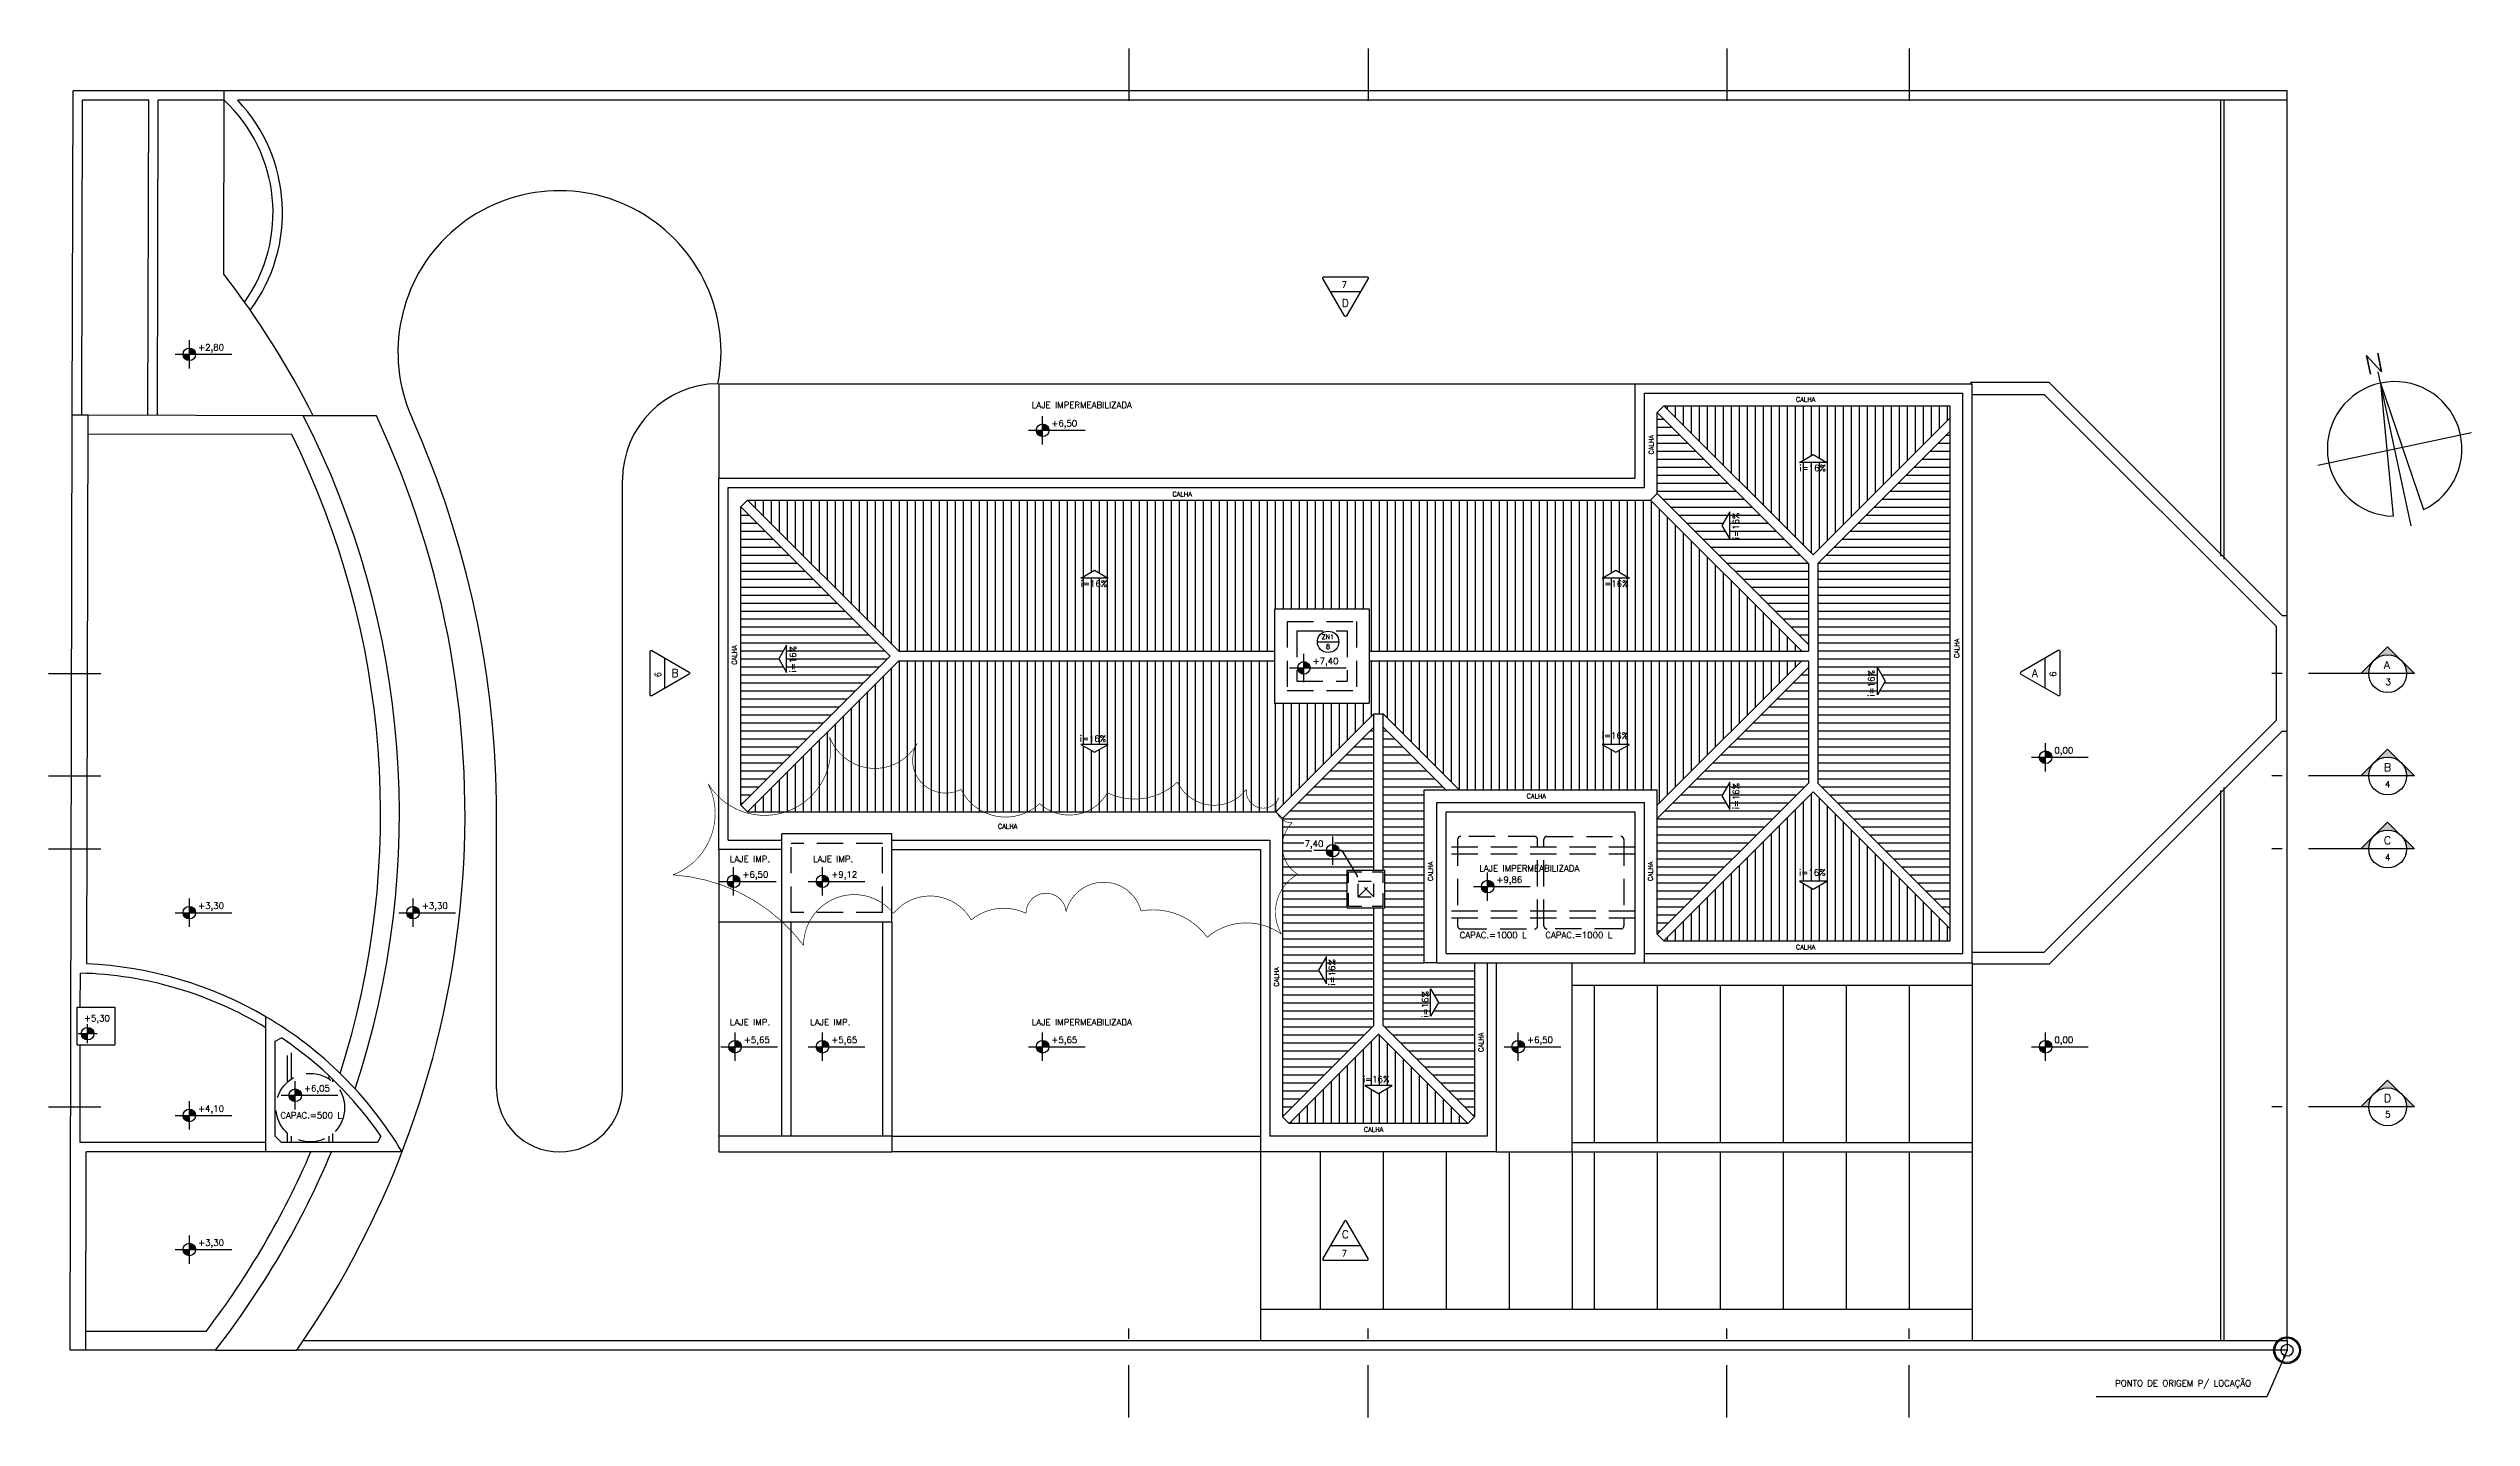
# Model space of a CAD drawing. Header units: millimetres. Extents: x 128 to 761, y 122 to 191.
# Drawn here: x 163.13 to 186.22, y 124.27 to 137.32 of the extents above; entities that cross this region are included whole.
import ezdxf
from ezdxf.enums import TextEntityAlignment as Align

# ---------------------------------------------------------------- set-up
doc = ezdxf.new("R2010")
doc.units = ezdxf.units.MM
doc.linetypes.add('DASHDOT', pattern=[1, 0.5, -0.25, 0, -0.25])
doc.linetypes.add('HIDDEN', pattern=[0.375, 0.25, -0.125])
for name, color, linetype in [('CAIXN', 7, 'Continuous'), ('COTAS', 1, 'Continuous'), ('LPROJ', 7, 'HIDDEN'), ('LVISTA', 1, 'Continuous'), ('LVISTA01', 8, 'Continuous'), ('LVISTA02', 1, 'Continuous'), ('LVISTA025', 3, 'Continuous'), ('LVISTA03', 4, 'Continuous'), ('NOTAS', 2, 'Continuous'), ('TELHA', 8, 'Continuous'), ('TEXT', 3, 'Continuous')]:
    doc.layers.add(name, color=color, linetype=linetype)
doc.styles.add('100-50', font='romans.shx', dxfattribs={"height": 0.125})
doc.styles.add('60-50', font='romans.shx', dxfattribs={"height": 0.075})
doc.styles.add('80-50', font='romans.shx', dxfattribs={"height": 0.1})
doc.styles.add('ROMANS', font='ROMANS.shx', dxfattribs={"height": 0.15})
doc.dimstyles.new('50', dxfattribs={"dimtxt": 0.1, "dimasz": 2.5, "dimexe": 1.25, "dimexo": 0.625, "dimgap": 0.075, "dimtad": 1, "dimzin": 0, "dimdsep": 46, "dimtxsty": '60-50', "dimcen": 2.5, "dimclrt": 3, "dimadec": 0, "dimazin": 0, "dimtfac": 1, "dimtmove": 0, "dimatfit": 3, "dimfxl": 1, "dimarcsym": 0})
pattern_1 = [(90, (137.25681, 49.96484), (-0.0762, 8e-18), [])]
pattern_2 = [(180, (137.25681, 49.96484), (-8e-18, -0.0762), [])]

msp = doc.modelspace()

# ---------------------------------------------------------------- texts
at = {"layer": 'CAIXN', "color": 2, "ltscale": 0.5, "char_height": 0.045, "attachment_point": 5, "style": '60-50'}
for s, insert in [('ZN1', (175.3218, 131.7108)), ('8', (175.3235, 131.6162))]:
    msp.add_mtext(s, dxfattribs=dict(at, insert=insert))
at = {"layer": 'COTAS', "color": 3, "insert": (184.117, 124.588), "char_height": 0.06, "attachment_point": 6, "style": '80-50'}
msp.add_mtext('PONTO DE ORIGEM P/ LOCAÇÃO', dxfattribs=at)
at = {"layer": 'NOTAS', "color": 2, "ltscale": 0.5, "style": '100-50'}
for p in [(175.4533, 135.0368), (175.4523, 125.8047)]:
    msp.add_text('7', height=0.06, dxfattribs=at).set_placement(p)
at = {"layer": 'NOTAS', "color": 5, "ltscale": 0.5, "style": '100-50'}
for s, p in [('D', (175.4544, 134.8534)), ('B', (169.0699, 131.3269)), ('A', (182.0278, 131.3269)), ('A', (185.3824, 131.404)), ('B', (185.3824, 130.4293)), ('C', (185.3824, 129.7331)), ('D', (185.3824, 127.2762)), ('C', (175.4544, 125.979))]:
    msp.add_text(s, height=0.075, dxfattribs=at).set_placement(p)
at = {"layer": 'NOTAS', "color": 3, "style": '80-50'}
for s, p in [('+2,80', (164.5597, 134.4375)), ('+6,50', (172.6876, 133.7138)), ('i=16%', (179.8148, 133.288)), ('i=16%', (172.968, 132.1869)), ('i=16%', (177.9342, 132.1869)), ('+7,40', (175.1763, 131.4497)), ('i=16%', (172.9576, 130.7105)), ('i=16%', (177.9311, 130.7387)), ('0,00', (182.243, 130.5983)), ('7,40', (175.0995, 129.7081)), ('i=16%', (179.8117, 129.4343)), ('+6,50', (169.7447, 129.4153)), ('+9,12', (170.5911, 129.4153)), ('+9,86', (176.9273, 129.3658)), ('+3,30', (164.5597, 129.1169)), ('+3,30', (166.6911, 129.1169)), ('+5,30', (163.4721, 128.0461)), ('+5,65', (169.7588, 127.8398)), ('+5,65', (170.5911, 127.8398)), ('+5,65', (172.6876, 127.8398)), ('+6,50', (177.2194, 127.8398)), ('0,00', (182.243, 127.8398)), ('+6,05', (165.568, 127.3772)), ('i=16%', (175.6565, 127.4643)), ('+4,10', (164.5597, 127.1847)), ('CAPAC.=500 L', (165.3433, 127.1206)), ('+3,30', (164.5597, 125.9072))]:
    msp.add_text(s, height=0.06, dxfattribs=at).set_placement(p)
at = {"layer": 'NOTAS', "color": 5, "style": 'ROMANS'}
msp.add_text('N', height=0.18, rotation=12.01087, dxfattribs=at).set_placement((185.2245, 134.2074))
at = {"layer": 'NOTAS', "color": 1}
for s, height, style, p in [('CALHA', 0.045, '60-50', (179.7807, 133.9499)), ('CALHA', 0.045, '60-50', (173.8415, 133.0472)), ('CALHA', 0.045, '60-50', (177.2153, 130.1697)), ('CALHA', 0.045, '60-50', (172.1789, 129.8819)), ('CAPAC.=1000 L', 0.06, '80-50', (176.5768, 128.838)), ('CAPAC.=1000 L', 0.06, '80-50', (177.3937, 128.838)), ('CALHA', 0.045, '60-50', (179.7807, 128.7304)), ('CALHA', 0.045, '60-50', (175.6651, 126.9933))]:
    msp.add_text(s, height=height, dxfattribs=dict(at, style=style)).set_placement(p)
at = {"layer": 'NOTAS', "color": 1, "style": '60-50'}
for p in [(178.4253, 133.4478), (169.6905, 131.4435), (181.3349, 131.5077), (176.3214, 129.3826), (178.4171, 129.3826), (174.8544, 128.377), (176.8033, 127.7538)]:
    msp.add_text('CALHA', height=0.045, rotation=90, dxfattribs=at).set_placement(p)
at = {"layer": 'NOTAS', "color": 3, "style": '80-50'}
for p in [(179.2398, 132.6413), (170.2553, 131.3708), (180.5294, 131.141), (179.2398, 130.0664), (175.3911, 128.3874), (176.2788, 128.0833)]:
    msp.add_text('i=16%', height=0.06, rotation=90, dxfattribs=at).set_placement(p)
at = {"layer": 'NOTAS', "color": 2, "ltscale": 0.5, "style": '100-50'}
for p in [(168.9696, 131.3239), (182.2597, 131.3281)]:
    msp.add_text('6', height=0.06, rotation=90, dxfattribs=at).set_placement(p)
for s, p in [('3', (185.4225, 131.2498)), ('4', (185.417, 130.2751)), ('4', (185.417, 129.5789)), ('5', (185.4197, 127.1307))]:
    msp.add_text(s, height=0.06, dxfattribs=at).set_placement(p, align=Align.CENTER)
at = {"layer": 'TEXT', "style": '80-50'}
for s, p in [('LAJE IMPERMEABILIZADA', (172.5011, 133.8894)), ('LAJE IMP.', (169.6254, 129.5627)), ('LAJE IMP.', (170.4175, 129.5627)), ('LAJE IMPERMEABILIZADA', (176.764, 129.4735)), ('LAJE IMP.', (169.6254, 128.0082)), ('LAJE IMP.', (170.3906, 128.0082)), ('LAJE IMPERMEABILIZADA', (172.5011, 128.0082))]:
    msp.add_text(s, height=0.06, dxfattribs=at).set_placement(p)

# ---------------------------------------------------------------- hatches: boundary and pattern name
at = {"layer": 'NOTAS'}
h = msp.add_hatch(color=1, dxfattribs=at)
h.paths.add_polyline_path([(164.4763, 134.342), (164.4763, 134.402), (164.4163, 134.402, 0.4142136)])
h.paths.add_polyline_path([(164.4763, 134.462), (164.4763, 134.402), (164.5363, 134.402, 0.4142136)])
h = msp.add_hatch(color=1, dxfattribs=at)
h.paths.add_polyline_path([(172.6041, 133.6183), (172.6041, 133.6783), (172.5441, 133.6783, 0.4142136)])
h.paths.add_polyline_path([(172.6041, 133.7383), (172.6041, 133.6783), (172.6641, 133.6783, 0.4142136)])
h = msp.add_hatch(color=1, dxfattribs=at)
h.paths.add_polyline_path([(185.5449, 131.4865), (185.4177, 131.6138), (185.2904, 131.4865, -0.4142136)])
h.paths.add_polyline_path([(185.2904, 131.4865), (185.1631, 131.3592), (185.2377, 131.3592, -0.1989124)])
h.paths.add_polyline_path([(185.5977, 131.3592), (185.6722, 131.3592), (185.5449, 131.4865, -0.1989124)])
h = msp.add_hatch(color=1, dxfattribs=at)
h.paths.add_polyline_path([(175.0928, 131.3542), (175.0928, 131.4142), (175.0328, 131.4142, 0.4142136)])
h.paths.add_polyline_path([(175.0928, 131.4742), (175.0928, 131.4142), (175.1528, 131.4142, 0.4142136)])
h = msp.add_hatch(color=1, dxfattribs=at)
h.paths.add_polyline_path([(182.1595, 130.5029), (182.1595, 130.5629), (182.0995, 130.5629, 0.4142136)])
h.paths.add_polyline_path([(182.1595, 130.6229), (182.1595, 130.5629), (182.2195, 130.5629, 0.4142136)])
h = msp.add_hatch(color=1, dxfattribs=at)
h.paths.add_polyline_path([(185.5449, 130.5118), (185.4177, 130.6391), (185.2904, 130.5118, -0.4142136)])
h.paths.add_polyline_path([(185.2904, 130.5118), (185.1631, 130.3845), (185.2377, 130.3845, -0.1989124)])
h.paths.add_polyline_path([(185.5977, 130.3845), (185.6722, 130.3845), (185.5449, 130.5118, -0.1989124)])
h = msp.add_hatch(color=1, dxfattribs=at)
h.paths.add_polyline_path([(175.3086, 129.6726), (175.3686, 129.6726), (175.3686, 129.6126, -0.4142136)])
h.paths.add_polyline_path([(175.4286, 129.6726), (175.3686, 129.6726), (175.3686, 129.7326, -0.4142136)])
h = msp.add_hatch(color=1, dxfattribs=at)
h.paths.add_polyline_path([(185.5449, 129.8156), (185.4177, 129.9429), (185.2904, 129.8156, -0.4142136)])
h.paths.add_polyline_path([(185.2904, 129.8156), (185.1631, 129.6883), (185.2377, 129.6883, -0.1989124)])
h.paths.add_polyline_path([(185.5977, 129.6883), (185.6722, 129.6883), (185.5449, 129.8156, -0.1989124)])
h = msp.add_hatch(color=1, dxfattribs=at)
h.paths.add_polyline_path([(169.6612, 129.3199), (169.6612, 129.3799), (169.6012, 129.3799, 0.4142136)])
h.paths.add_polyline_path([(169.6612, 129.4399), (169.6612, 129.3799), (169.7212, 129.3799, 0.4142136)])
h = msp.add_hatch(color=1, dxfattribs=at)
h.paths.add_polyline_path([(170.5076, 129.3199), (170.5076, 129.3799), (170.4476, 129.3799, 0.4142136)])
h.paths.add_polyline_path([(170.5076, 129.4399), (170.5076, 129.3799), (170.5676, 129.3799, 0.4142136)])
h = msp.add_hatch(color=1, dxfattribs=at)
h.paths.add_polyline_path([(176.8439, 129.2703), (176.8439, 129.3303), (176.7839, 129.3303, 0.4142136)])
h.paths.add_polyline_path([(176.8439, 129.3903), (176.8439, 129.3303), (176.9039, 129.3303, 0.4142136)])
h = msp.add_hatch(color=1, dxfattribs=at)
h.paths.add_polyline_path([(164.4763, 129.0214), (164.4763, 129.0814), (164.4163, 129.0814, 0.4142136)])
h.paths.add_polyline_path([(164.4763, 129.1414), (164.4763, 129.0814), (164.5363, 129.0814, 0.4142136)])
h = msp.add_hatch(color=1, dxfattribs=at)
h.paths.add_polyline_path([(166.6077, 129.0214), (166.6077, 129.0814), (166.5477, 129.0814, 0.4142136)])
h.paths.add_polyline_path([(166.6077, 129.1414), (166.6077, 129.0814), (166.6677, 129.0814, 0.4142136)])
h = msp.add_hatch(color=1, dxfattribs=at)
h.paths.add_polyline_path([(163.5065, 127.8689), (163.5065, 127.9289), (163.4465, 127.9289, 0.4142136)])
h.paths.add_polyline_path([(163.5065, 127.9889), (163.5065, 127.9289), (163.5665, 127.9289, 0.4142136)])
h = msp.add_hatch(color=1, dxfattribs=at)
h.paths.add_polyline_path([(169.6753, 127.7444), (169.6753, 127.8044), (169.6153, 127.8044, 0.4142136)])
h.paths.add_polyline_path([(169.6753, 127.8644), (169.6753, 127.8044), (169.7353, 127.8044, 0.4142136)])
h = msp.add_hatch(color=1, dxfattribs=at)
h.paths.add_polyline_path([(170.5076, 127.7444), (170.5076, 127.8044), (170.4476, 127.8044, 0.4142136)])
h.paths.add_polyline_path([(170.5076, 127.8644), (170.5076, 127.8044), (170.5676, 127.8044, 0.4142136)])
h = msp.add_hatch(color=1, dxfattribs=at)
h.paths.add_polyline_path([(172.6041, 127.7444), (172.6041, 127.8044), (172.5441, 127.8044, 0.4142136)])
h.paths.add_polyline_path([(172.6041, 127.8644), (172.6041, 127.8044), (172.6641, 127.8044, 0.4142136)])
h = msp.add_hatch(color=1, dxfattribs=at)
h.paths.add_polyline_path([(177.1359, 127.7444), (177.1359, 127.8044), (177.0759, 127.8044, 0.4142136)])
h.paths.add_polyline_path([(177.1359, 127.8644), (177.1359, 127.8044), (177.1959, 127.8044, 0.4142136)])
h = msp.add_hatch(color=1, dxfattribs=at)
h.paths.add_polyline_path([(182.1595, 127.7444), (182.1595, 127.8044), (182.0995, 127.8044, 0.4142136)])
h.paths.add_polyline_path([(182.1595, 127.8644), (182.1595, 127.8044), (182.2195, 127.8044, 0.4142136)])
h = msp.add_hatch(color=1, dxfattribs=at)
h.paths.add_polyline_path([(185.5449, 127.3587), (185.4177, 127.486), (185.2904, 127.3587, -0.4142136)])
h.paths.add_polyline_path([(185.2904, 127.3587), (185.1631, 127.2314), (185.2377, 127.2314, -0.1989124)])
h.paths.add_polyline_path([(185.5977, 127.2314), (185.6722, 127.2314), (185.5449, 127.3587, -0.1989124)])
h = msp.add_hatch(color=1, dxfattribs=at)
h.paths.add_polyline_path([(164.4763, 127.0893), (164.4763, 127.1493), (164.4163, 127.1493, 0.4142136)])
h.paths.add_polyline_path([(164.4763, 127.2093), (164.4763, 127.1493), (164.5363, 127.1493, 0.4142136)])
h = msp.add_hatch(color=1, dxfattribs=at)
h.paths.add_polyline_path([(165.4846, 127.2818), (165.4846, 127.3418), (165.4246, 127.3418, 0.4142136)])
h.paths.add_polyline_path([(165.4846, 127.4018), (165.4846, 127.3418), (165.5446, 127.3418, 0.4142136)])
h = msp.add_hatch(color=1, dxfattribs=at)
h.paths.add_polyline_path([(164.4763, 125.8118), (164.4763, 125.8718), (164.4163, 125.8718, 0.4142136)])
h.paths.add_polyline_path([(164.4763, 125.9318), (164.4763, 125.8718), (164.5363, 125.8718, 0.4142136)])
at = {"layer": 'TELHA'}
h = msp.add_hatch(dxfattribs=at)
h.set_pattern_fill('ANSI31', color=256, scale=0.024, angle=45, style=0)
h.set_pattern_definition(pattern_1)
h.paths.add_polyline_path([(179.9447, 132.4907), (181.2497, 133.7957), (181.2497, 133.9121), (178.5233, 133.9121)])
h.paths.add_polyline_path([(179.8148, 133.3712), (179.9447, 133.4462), (180.0746, 133.3712)], flags=16)
h.paths.add_polyline_path([(179.8083, 133.273), (180.1012, 133.273), (180.1012, 133.363), (179.8083, 133.363)], flags=24)
h = msp.add_hatch(dxfattribs=at)
h.set_pattern_fill('ANSI31', color=256, scale=0.024, angle=135, style=0)
h.set_pattern_definition(pattern_2)
h.paths.add_polyline_path([(179.9897, 132.4085), (179.9897, 130.3157), (181.2497, 129.0557), (181.2497, 133.6685)])
h.paths.add_polyline_path([(180.5565, 131.417), (180.6315, 131.2871), (180.5565, 131.1572)], flags=16)
h.paths.add_polyline_path([(178.4597, 133.8485), (178.4597, 133.0757), (179.8997, 131.6357), (179.8997, 132.4085)])
h.paths.add_polyline_path([(179.1506, 132.6409), (179.0756, 132.7708), (179.1506, 132.9007)], flags=16)
h.paths.add_polyline_path([(179.8997, 131.4185), (178.4597, 129.9785), (178.4597, 128.8757), (179.8997, 130.3157)])
h.paths.add_polyline_path([(179.1506, 130.3258), (179.1506, 130.066), (179.0756, 130.1959)], flags=16)
h.paths.add_polyline_path([(180.5444, 131.1496), (180.5444, 131.4124), (180.4544, 131.4124), (180.4544, 131.1496)], flags=24)
h.paths.add_polyline_path([(179.2548, 132.6498), (179.2548, 132.9127), (179.1648, 132.9127), (179.1648, 132.6498)], flags=24)
h.paths.add_polyline_path([(179.2548, 130.075), (179.2548, 130.3378), (179.1648, 130.3378), (179.1648, 130.075)], flags=24)
h = msp.add_hatch(dxfattribs=at)
h.set_pattern_fill('ANSI31', color=256, scale=0.024, angle=45, style=0)
h.set_pattern_definition(pattern_1)
h.paths.add_polyline_path([(174.8147, 131.5721), (174.8147, 131.9771), (175.7147, 131.9771), (175.7147, 131.5721), (179.836, 131.5721), (178.396, 133.0121), (169.7933, 133.0121), (171.2333, 131.5721)])
h.paths.add_polyline_path([(172.9681, 132.2701), (173.098, 132.3451), (173.2279, 132.2701)], flags=16)
h.paths.add_polyline_path([(177.9342, 132.2701), (178.0641, 132.3451), (178.194, 132.2701)], flags=16)
h.paths.add_polyline_path([(172.9616, 132.1719), (173.2545, 132.1719), (173.2545, 132.2619), (172.9616, 132.2619)], flags=24)
h.paths.add_polyline_path([(177.9277, 132.1719), (178.2206, 132.1719), (178.2206, 132.2619), (177.9277, 132.2619)], flags=24)
h = msp.add_hatch(dxfattribs=at)
h.set_pattern_fill('ANSI31', color=256, scale=0.024, angle=135, style=0)
h.set_pattern_definition(pattern_2)
h.paths.add_polyline_path([(171.151, 131.5271), (169.7297, 132.9485), (169.7297, 130.1057)])
h.paths.add_polyline_path([(170.1661, 131.3704), (170.0911, 131.5003), (170.1661, 131.6302)], flags=16)
h.paths.add_polyline_path([(170.2703, 131.3793), (170.2703, 131.6422), (170.1803, 131.6422), (170.1803, 131.3793)], flags=24)
h = msp.add_hatch(dxfattribs=at)
h.set_pattern_fill('ANSI31', color=256, scale=0.024, angle=45, style=0)
h.set_pattern_definition(pattern_1)
h.paths.add_polyline_path([(175.7147, 131.4821), (175.7147, 131.0771), (174.8147, 131.0771), (174.8147, 131.4821), (171.2333, 131.4821), (169.7933, 130.0421), (174.826, 130.0421), (175.7597, 130.9757), (175.8497, 130.9757), (176.5733, 130.2521), (178.4597, 130.2521), (178.4597, 130.1057), (179.836, 131.4821)])
h.paths.add_polyline_path([(177.9342, 130.6848), (178.194, 130.6848), (178.0641, 130.6098)], flags=16)
h.paths.add_polyline_path([(173.2279, 130.6848), (173.098, 130.6098), (172.9681, 130.6848)], flags=16)
h.paths.add_polyline_path([(177.9247, 130.7237), (178.2175, 130.7237), (178.2175, 130.8137), (177.9247, 130.8137)], flags=24)
h.paths.add_polyline_path([(172.9512, 130.6955), (173.2441, 130.6955), (173.2441, 130.7855), (172.9512, 130.7855)], flags=24)
h = msp.add_hatch(dxfattribs=at)
h.set_pattern_fill('ANSI31', color=256, scale=0.024, angle=135, style=0)
h.set_pattern_definition(pattern_2)
h.paths.add_polyline_path([(175.5047, 129.4871), (175.5657, 129.4871), (175.4549, 129.6726), (175.4428, 129.6726), (175.4416, 129.6448), (175.4099, 129.6046), (175.3418, 129.593), (175.3024, 129.6305), (175.2947, 129.6554), (175.169, 129.6554), (175.169, 129.6813), (175.0893, 129.6813), (175.0931, 129.781), (175.384, 129.781), (175.384, 129.7465), (175.4214, 129.7292), (175.4435, 129.688), (175.4428, 129.6726), (175.4549, 129.6726), (175.5657, 129.4871), (175.7597, 129.4871), (175.7597, 130.8485), (174.8897, 129.9785), (174.8897, 127.1357), (175.7597, 128.0057), (175.7597, 129.1271), (175.5047, 129.1271)])
h.paths.add_polyline_path([(175.3086, 128.4027), (175.2336, 128.5326), (175.3086, 128.6625)], flags=16)
h.paths.add_polyline_path([(175.4061, 128.381), (175.4061, 128.6739), (175.3161, 128.6739), (175.3161, 128.381)], flags=24)
h = msp.add_hatch(dxfattribs=at)
h.set_pattern_fill('ANSI31', color=256, scale=0.024, angle=135, style=0)
h.set_pattern_definition(pattern_2)
h.paths.add_polyline_path([(176.2397, 130.2521), (176.446, 130.2521), (175.8497, 130.8485), (175.8497, 129.4871), (175.8647, 129.4871), (175.8647, 129.1271), (175.8497, 129.1271), (175.8497, 128.0057), (176.7197, 127.1357), (176.7197, 128.6021), (176.3597, 128.6021), (176.2397, 128.6021)])
h.paths.add_polyline_path([(176.3008, 128.3544), (176.3758, 128.2245), (176.3008, 128.0946)], flags=16)
h.paths.add_polyline_path([(176.2938, 128.0918), (176.2938, 128.3547), (176.2038, 128.3547), (176.2038, 128.0918)], flags=24)
h = msp.add_hatch(dxfattribs=at)
h.set_pattern_fill('ANSI31', color=256, scale=0.024, angle=45, style=0)
h.set_pattern_definition(pattern_1)
h.paths.add_polyline_path([(181.2497, 128.8121), (181.2497, 128.9285), (179.9447, 130.2335), (178.5233, 128.8121)])
h.paths.add_polyline_path([(179.8148, 129.3804), (180.0746, 129.3804), (179.9447, 129.3054)], flags=16)
h.paths.add_polyline_path([(179.8052, 129.4193), (180.0981, 129.4193), (180.0981, 129.5093), (179.8052, 129.5093)], flags=24)
h = msp.add_hatch(dxfattribs=at)
h.set_pattern_fill('ANSI31', color=256, scale=0.024, angle=45, style=0)
h.set_pattern_definition(pattern_1)
h.paths.add_polyline_path([(175.8047, 127.9235), (174.9533, 127.0721), (176.656, 127.0721)])
h.paths.add_polyline_path([(175.9346, 127.4345), (175.8047, 127.3595), (175.6748, 127.4345)], flags=16)
h.paths.add_polyline_path([(175.6501, 127.4493), (175.9429, 127.4493), (175.9429, 127.5393), (175.6501, 127.5393)], flags=24)

# ---------------------------------------------------------------- linework, layer by layer
at = {"layer": 'CAIXN', "color": 8, "ltscale": 0.5}
msp.add_line((175.2225, 131.6623), (175.4265, 131.6623), dxfattribs=at)
msp.add_circle((175.3245, 131.6623), 0.102, dxfattribs=at)
at = {"layer": 'COTAS', "const_width": 0.0075}
msp.add_lwpolyline([(175.599, 129.4249, 1), (175.6065, 129.4249, 1)], format="xyb", close=True, dxfattribs=at)
at = {"layer": 'COTAS'}
for radius in [0.1282, 0.1173, 0.057]:
    msp.add_circle((184.4597, 124.9121), radius, dxfattribs=at)
at = {"layer": 'LPROJ'}
for p, q in [((174.9347, 131.8571), (175.5947, 131.8571)), ((174.9347, 131.8571), (174.9347, 131.1971)), ((175.5947, 131.8571), (175.5947, 131.1971)), ((175.0247, 131.7671), (175.5047, 131.7671)), ((175.0247, 131.7671), (175.0247, 131.2871)), ((175.5047, 131.7671), (175.5047, 131.2871)), ((174.9347, 131.1971), (175.5947, 131.1971)), ((175.0247, 131.2871), (175.5047, 131.2871)), ((170.2097, 129.0821), (170.2097, 129.7421)), ((171.0797, 129.7421), (170.2097, 129.7421)), ((171.0797, 129.0821), (171.0797, 129.7421)), ((178.2497, 129.7057), (176.4497, 129.7057)), ((178.2497, 129.6397), (176.4497, 129.6397)), ((171.0797, 129.0821), (170.2097, 129.0821)), ((178.2497, 129.0945), (176.4497, 129.0945)), ((178.2497, 129.0285), (176.4497, 129.0285)), ((165.4123, 127.4691), (165.4123, 127.8493)), ((165.4483, 127.4966), (165.4483, 127.8236)), ((165.8083, 127.4966), (165.8083, 127.5253)), ((165.8443, 127.4691), (165.8443, 127.4908)), ((165.4123, 126.8921), (165.4123, 126.9781)), ((165.8443, 126.8921), (165.8443, 126.9781)), ((165.4483, 126.8921), (165.4483, 126.9506)), ((165.8083, 126.8921), (165.8083, 126.9506))]:
    msp.add_line(p, q, dxfattribs=at)
at = {"layer": 'LPROJ', "ltscale": 0.5}
for p, q in [((175.5197, 129.4721), (175.8497, 129.4721)), ((175.5197, 129.1421), (175.5197, 129.4721)), ((175.7597, 129.2321), (175.6097, 129.3821)), ((175.6097, 129.2321), (175.7597, 129.3821)), ((175.6097, 129.2321), (175.6097, 129.3821)), ((175.6097, 129.3821), (175.7597, 129.3821)), ((175.7597, 129.2321), (175.7597, 129.3821)), ((175.8497, 129.1421), (175.8497, 129.4721)), ((175.5197, 129.1421), (175.8497, 129.1421)), ((175.6097, 129.2321), (175.7597, 129.2321))]:
    msp.add_line(p, q, dxfattribs=at)
at = {"layer": 'LPROJ'}
for points in [[(176.5877, 129.8081, 0.4142136), (176.5577, 129.7781), (176.5577, 128.9561, 0.4142136), (176.5877, 128.9261), (177.2897, 128.9261, 0.4142136), (177.3197, 128.9561), (177.3197, 129.7781, 0.4142136), (177.2897, 129.8081)], [(177.4097, 128.9261, -0.4142136), (177.3797, 128.9561), (177.3797, 129.7781, -0.4142136), (177.4097, 129.8081), (178.1117, 129.8081, -0.4142136), (178.1417, 129.7781), (178.1417, 128.9561, -0.4142136), (178.1117, 128.9261)]]:
    msp.add_lwpolyline(points, format="xyb", close=True, dxfattribs=at)
msp.add_circle((165.6283, 127.2236), 0.327, dxfattribs=at)
at = {"layer": 'LVISTA'}
for p, q in [((184.4597, 136.9121), (164.809, 136.9121)), ((184.4597, 136.8221), (184.4597, 136.9121)), ((184.4597, 136.8221), (164.9364, 136.8221)), ((182.1919, 134.1341), (181.4477, 134.1341)), ((181.4477, 134.1221), (181.4477, 134.1341)), ((182.1919, 134.1341), (184.4119, 131.9141)), ((178.5233, 133.9121), (178.4597, 133.8485)), ((178.5233, 133.9121), (181.2497, 133.9121)), ((181.2497, 128.8121), (181.2497, 133.9121)), ((181.4597, 134.0201), (182.1447, 134.0201)), ((182.1447, 134.0201), (184.3577, 131.8071)), ((178.4597, 133.0757), (178.4597, 133.8485)), ((169.7933, 133.0121), (178.396, 133.0121)), ((178.396, 133.0121), (178.4597, 133.0757)), ((179.836, 131.5721), (178.396, 133.0121)), ((179.8997, 131.6357), (178.4597, 133.0757)), ((169.7297, 130.1057), (169.7297, 132.9485)), ((184.3577, 130.9171), (184.3577, 131.8071)), ((184.4119, 131.9141), (184.4597, 131.9141)), ((184.4597, 130.8101), (184.4597, 131.9141)), ((179.836, 131.4821), (178.4597, 130.1057)), ((179.8997, 131.4185), (178.4597, 129.9785)), ((174.826, 130.0421), (175.7597, 130.9757)), ((176.5733, 130.2521), (175.8497, 130.9757)), ((182.1447, 128.7041), (184.3577, 130.9171)), ((174.8897, 129.9785), (175.7597, 130.8485)), ((176.446, 130.2521), (175.8497, 130.8485)), ((182.1919, 128.5901), (184.4119, 130.8101)), ((184.4119, 130.8101), (184.4597, 130.8101)), ((176.2397, 128.6021), (176.2397, 130.2521)), ((176.2397, 130.2521), (178.4597, 130.2521)), ((178.4597, 128.8757), (178.4597, 130.2521)), ((169.7933, 130.0421), (174.826, 130.0421)), ((174.8897, 129.9785), (174.826, 130.0421)), ((174.8897, 129.9785), (174.8897, 127.1357)), ((178.5233, 128.8121), (178.4597, 128.8757)), ((178.5233, 128.8121), (181.2497, 128.8121)), ((176.3597, 128.6021), (176.2397, 128.6021)), ((176.7197, 128.6021), (176.7197, 127.1357)), ((181.4597, 128.7041), (182.1447, 128.7041)), ((182.1919, 128.5901), (181.4597, 128.5901)), ((176.656, 127.0721), (174.9533, 127.0721)), ((164.7247, 124.9121), (165.4997, 124.9121)), ((184.4597, 124.9121), (165.4997, 124.9121)), ((184.4597, 125.0021), (165.5615, 125.0021)), ((184.4597, 125.0021), (184.4597, 124.9121))]:
    msp.add_line(p, q, dxfattribs=at)
for radius, start, end in [(1.4665, 324.53303, 46.9204), (1.5565, 323.37172, 43.48548)]:
    msp.add_arc((163.8072, 135.751), radius, start, end, dxfattribs=at)
at = {"layer": 'LVISTA01'}
for p, q in [((183.8297, 132.4794), (183.8297, 136.8221)), ((183.8597, 132.4494), (183.8597, 136.8221)), ((184.4597, 131.9141), (184.4597, 136.8221)), ((168.6022, 127.4021), (168.6022, 133.2046)), ((184.4597, 125.0021), (184.4597, 130.8101)), ((183.8297, 125.0021), (183.8297, 130.2448)), ((183.8597, 125.0021), (183.8597, 130.2748)), ((167.4022, 127.4021), (167.4022, 130.0213)), ((181.4597, 128.6021), (181.4597, 125.0021)), ((177.6497, 128.3921), (181.4597, 128.3921)), ((177.8597, 128.3921), (177.8597, 126.8921)), ((178.4597, 128.3921), (178.4597, 126.8921)), ((179.0597, 128.3921), (179.0597, 126.8921)), ((179.6597, 128.3921), (179.6597, 126.8921)), ((180.2597, 128.3921), (180.2597, 126.8921)), ((180.8597, 128.3921), (180.8597, 126.8921)), ((174.6797, 126.8021), (174.6797, 125.0021)), ((175.2497, 126.8021), (175.2497, 125.3021)), ((175.8497, 126.8021), (175.8497, 125.3021)), ((176.4497, 126.8021), (176.4497, 125.3021)), ((177.0497, 126.8021), (177.0497, 125.3021)), ((177.6497, 126.8921), (181.4597, 126.8921)), ((177.6497, 126.8021), (181.4597, 126.8021)), ((177.6497, 126.8021), (177.6497, 125.3021)), ((177.8597, 126.8021), (177.8597, 125.3021)), ((178.4597, 126.8021), (178.4597, 125.3021)), ((179.0597, 126.8021), (179.0597, 125.3021)), ((179.6597, 126.8021), (179.6597, 125.3021)), ((180.2597, 126.8021), (180.2597, 125.3021)), ((180.8597, 126.8021), (180.8597, 125.3021)), ((174.6797, 125.3021), (181.4597, 125.3021))]:
    msp.add_line(p, q, dxfattribs=at)
for centre, radius, start, end in [((168.0022, 134.4221), 1.5387, 348.75629, 204.08248), ((169.5197, 133.2046), 0.9175, 90.51868, 180), ((158.156, 130.0213), 9.2461, 0, 24.08248), ((168.0022, 127.4021), 0.6, 180, 0)]:
    msp.add_arc(centre, radius, start, end, dxfattribs=at)
at = {"layer": 'LVISTA02', "color": 2}
for p, q in [((163.3614, 133.8221), (163.369, 136.9121)), ((164.809, 136.9121), (163.369, 136.9121)), ((164.8047, 135.1651), (164.809, 136.9121)), ((165.5619, 133.8167), (163.5114, 133.8217)), ((166.258, 133.815), (165.5619, 133.8167)), ((165.4509, 133.637), (163.511, 133.6417)), ((169.5197, 128.9921), (169.5197, 126.9521)), ((165.2945, 127.857), (165.3545, 127.8892)), ((165.2945, 126.9521), (165.2945, 127.857)), ((165.3545, 126.8921), (165.2945, 126.9521)), ((166.2677, 126.8921), (165.3545, 126.8921)), ((166.2996, 126.9521), (166.2677, 126.8921)), ((164.6361, 125.0921), (163.4897, 125.0921)), ((164.7247, 124.9121), (163.4897, 124.9121))]:
    msp.add_line(p, q, dxfattribs=at)
at = {"layer": 'LVISTA02'}
for p, q in [((163.4514, 133.8219), (163.4588, 136.8221)), ((164.0888, 136.8221), (163.4588, 136.8221)), ((164.0814, 133.8203), (164.0888, 136.8221)), ((164.1714, 133.8201), (164.1788, 136.8221)), ((164.8088, 136.8221), (164.1788, 136.8221))]:
    msp.add_line(p, q, dxfattribs=at)
at = {"layer": 'LVISTA02', "color": 3}
for p, q in [((169.5197, 134.1221), (178.2497, 134.1221)), ((169.5197, 134.1221), (169.5197, 133.2221)), ((169.5197, 129.6821), (169.5197, 128.9921)), ((170.1197, 128.9921), (169.5197, 128.9921)), ((177.6497, 126.8021), (177.6497, 128.6021)), ((171.1697, 126.9521), (174.6797, 126.9521)), ((174.6797, 126.8021), (171.1697, 126.8021)), ((176.9297, 126.8021), (177.6497, 126.8021))]:
    msp.add_line(p, q, dxfattribs=at)
at = {"layer": 'LVISTA02', "color": 1}
for p, q in [((170.1197, 126.9521), (170.1197, 128.9921)), ((170.2097, 126.9521), (170.2097, 128.9921)), ((171.0797, 128.9921), (171.0797, 126.9521)), ((171.1697, 128.9921), (171.1697, 126.9521))]:
    msp.add_line(p, q, dxfattribs=at)
at = {"layer": 'LVISTA02', "color": 2}
for centre, radius, start, end in [((158.156, 130.0213), 8.4061, 26.83822, 37.72728), ((158.156, 130.0213), 8.9461, 325.1722, 25.09099), ((158.156, 130.0213), 8.3218, 341.66057, 27.13427), ((158.156, 130.0213), 8.1418, 342.32334, 26.36484), ((163.3397, 124.9121), 3.5948, 34.5747, 55.91106), ((158.156, 130.0213), 8.1418, 322.74047, 336.7092), ((158.156, 130.0213), 8.3218, 322.12353, 337.24164)]:
    msp.add_arc(centre, radius, start, end, dxfattribs=at)
at = {"layer": 'LVISTA025', "color": 4}
for p, q in [((178.2497, 133.2221), (178.2497, 134.1221)), ((178.2497, 134.1221), (181.4597, 134.1221)), ((181.4597, 128.6021), (181.4597, 134.1221)), ((178.3397, 133.1321), (178.3397, 134.0321)), ((178.3397, 134.0321), (181.3697, 134.0321)), ((181.3697, 128.6921), (181.3697, 134.0321)), ((163.3397, 124.9121), (163.3614, 133.8221)), ((163.5114, 133.8217), (163.3614, 133.8221)), ((163.4987, 128.5935), (163.5114, 133.8217)), ((169.5197, 129.6821), (169.5197, 133.2221)), ((169.5197, 133.2221), (178.2497, 133.2221)), ((169.6097, 129.7721), (169.6097, 133.1321)), ((169.6097, 133.1321), (178.3397, 133.1321)), ((169.6097, 129.7721), (170.1197, 129.7721)), ((171.1697, 129.7721), (174.7697, 129.7721)), ((174.7697, 129.7721), (174.7697, 126.9521)), ((170.1197, 129.6821), (169.5197, 129.6821)), ((171.1697, 129.6821), (174.6797, 129.6821)), ((174.6797, 129.6821), (174.6797, 126.8021)), ((176.8397, 128.6021), (176.8397, 126.9521)), ((176.9297, 126.8021), (176.9297, 128.6021)), ((178.3397, 128.6921), (181.3697, 128.6921)), ((178.3397, 128.6021), (181.4597, 128.6021)), ((163.4376, 128.1821), (163.4384, 128.5056)), ((163.4345, 126.8921), (163.4368, 127.8221)), ((165.2045, 126.8921), (163.4345, 126.8921)), ((163.4897, 124.9121), (163.4943, 126.8021)), ((165.2045, 126.8021), (163.4943, 126.8021)), ((169.5197, 126.9521), (169.5197, 126.8021)), ((171.1697, 126.9521), (169.5197, 126.9521)), ((169.5197, 126.8021), (171.1697, 126.8021)), ((171.1697, 126.9521), (171.1697, 126.8021)), ((176.9297, 126.8021), (174.6797, 126.8021)), ((176.8397, 126.9521), (174.7697, 126.9521)), ((163.4897, 124.9121), (163.3397, 124.9121))]:
    msp.add_line(p, q, dxfattribs=at)
at = {"layer": 'LVISTA025'}
for p, q in [((179.9447, 132.4907), (178.5233, 133.9121)), ((179.8997, 132.4085), (178.4597, 133.8485)), ((179.9447, 132.4907), (181.2497, 133.7957)), ((179.9897, 132.4085), (181.2497, 133.6685)), ((169.7933, 133.0121), (169.7297, 132.9485)), ((169.7933, 133.0121), (171.2333, 131.5721)), ((169.7297, 132.9485), (171.151, 131.5271)), ((179.8997, 132.4085), (179.8997, 131.5721)), ((179.9897, 132.4085), (179.9897, 130.3157)), ((171.2333, 131.5721), (174.8147, 131.5721)), ((175.7147, 131.5721), (179.8997, 131.5721)), ((169.7297, 130.1057), (171.151, 131.5271)), ((169.7933, 130.0421), (171.2333, 131.4821)), ((171.2333, 131.4821), (174.8147, 131.4821)), ((175.7147, 131.4821), (179.8997, 131.4821)), ((179.8997, 131.4821), (179.8997, 130.3157)), ((175.7597, 129.4871), (175.7597, 130.9757)), ((175.7597, 130.9757), (175.8497, 130.9757)), ((175.8497, 129.4871), (175.8497, 130.9757)), ((179.8997, 130.3157), (178.4597, 128.8757)), ((179.9447, 130.2335), (178.5233, 128.8121)), ((179.9447, 130.2335), (181.2497, 128.9285)), ((179.9897, 130.3157), (181.2497, 129.0557)), ((169.7933, 130.0421), (169.7297, 130.1057)), ((176.4497, 128.6921), (176.4497, 130.0421)), ((176.4497, 130.0421), (178.2497, 130.0421)), ((178.2497, 128.6921), (178.2497, 130.0421)), ((175.7597, 128.0057), (175.7597, 129.1271)), ((175.8497, 128.0057), (175.8497, 129.1271)), ((176.4497, 128.6921), (178.2497, 128.6921)), ((174.8897, 127.1357), (175.7597, 128.0057)), ((174.9533, 127.0721), (175.8047, 127.9235)), ((176.656, 127.0721), (175.8047, 127.9235)), ((176.7197, 127.1357), (175.8497, 128.0057)), ((174.9533, 127.0721), (174.8897, 127.1357)), ((176.7197, 127.1357), (176.656, 127.0721))]:
    msp.add_line(p, q, dxfattribs=at)
at = {"layer": 'LVISTA025', "color": 4}
for radius, start, end in [(3.6848, 59.59677, 87.527), (3.5948, 58.75138, 88.4254)]:
    msp.add_arc((163.3397, 124.9121), radius, start, end, dxfattribs=at)
at = {"layer": 'LVISTA03', "color": 5}
for p, q in [((174.8147, 131.9771), (175.7147, 131.9771)), ((174.8147, 131.9771), (174.8147, 131.0771)), ((175.7147, 131.9771), (175.7147, 131.0771)), ((174.8147, 131.0771), (175.7147, 131.0771)), ((176.3597, 130.1321), (178.3397, 130.1321)), ((176.3597, 128.6021), (176.3597, 130.1321)), ((178.3397, 128.6021), (178.3397, 130.1321)), ((170.1197, 128.9921), (170.1197, 129.8321)), ((171.1697, 129.8321), (170.1197, 129.8321)), ((171.1697, 128.9921), (171.1697, 129.8321)), ((175.5047, 129.4871), (175.8647, 129.4871)), ((175.5047, 129.1271), (175.5047, 129.4871)), ((175.8647, 129.1271), (175.8647, 129.4871)), ((175.5047, 129.1271), (175.8647, 129.1271)), ((171.1697, 128.9921), (170.1197, 128.9921)), ((176.3597, 128.6021), (178.3397, 128.6021)), ((163.4072, 128.1821), (163.7672, 128.1821)), ((163.4072, 127.8221), (163.4072, 128.1821)), ((163.7672, 128.1821), (163.7672, 127.8221)), ((165.2045, 126.8021), (165.2045, 128.0902)), ((163.4072, 127.8221), (163.7672, 127.8221)), ((166.5029, 126.8021), (165.2045, 126.8021))]:
    msp.add_line(p, q, dxfattribs=at)
msp.add_arc((163.3397, 124.9121), 3.6848, 30.85803, 59.59677, dxfattribs=at)
at = {"layer": 'NOTAS', "color": 5, "linetype": 'DASHDOT'}
for p, q in [((173.4257, 137.3165), (173.4257, 136.6108)), ((175.7042, 137.3165), (175.7042, 136.6108)), ((179.1215, 137.3165), (179.1215, 136.6108)), ((180.8584, 137.3165), (180.8584, 136.6108)), ((163.134, 131.3592), (163.6326, 131.3592)), ((185.1631, 131.3592), (184.192, 131.3592)), ((163.134, 130.3845), (163.6326, 130.3845)), ((185.1631, 130.3845), (184.192, 130.3845)), ((163.134, 129.6883), (163.6326, 129.6883)), ((185.1631, 129.6883), (184.192, 129.6883)), ((163.134, 127.2314), (163.6326, 127.2314)), ((185.1631, 127.2314), (184.192, 127.2314)), ((173.4257, 124.2707), (173.4257, 125.2418)), ((175.7042, 124.2707), (175.7042, 125.2418)), ((179.1215, 124.2707), (179.1215, 125.2418)), ((180.8584, 124.2707), (180.8584, 125.2418))]:
    msp.add_line(p, q, dxfattribs=at)
at = {"layer": 'NOTAS', "color": 1, "ltscale": 0.5}
for p, q in [((175.3459, 134.9995), (175.633, 134.9995)), ((169.0058, 131.2198), (169.0058, 131.5069)), ((182.1555, 131.2215), (182.1555, 131.5086)), ((175.3461, 125.9106), (175.6332, 125.9106))]:
    msp.add_line(p, q, dxfattribs=at)
at = {"layer": 'NOTAS', "color": 1}
for p, q in [((164.3413, 134.402), (164.881, 134.402)), ((164.4763, 134.267), (164.4763, 134.537)), ((172.4691, 133.6783), (173.0088, 133.6783)), ((172.6041, 133.5433), (172.6041, 133.8133)), ((174.9578, 131.4142), (175.4976, 131.4142)), ((175.0928, 131.2792), (175.0928, 131.5492)), ((182.1595, 130.4279), (182.1595, 130.6979)), ((182.0245, 130.5629), (182.5642, 130.5629)), ((175.3686, 129.5376), (175.3686, 129.8076)), ((169.6612, 129.2449), (169.6612, 129.5149)), ((170.5076, 129.2449), (170.5076, 129.5149)), ((175.4549, 129.6726), (175.1871, 129.6726)), ((175.4549, 129.6726), (175.6028, 129.4249)), ((169.5262, 129.3799), (170.0659, 129.3799)), ((170.3726, 129.3799), (170.9123, 129.3799)), ((176.7089, 129.3303), (177.2486, 129.3303)), ((176.8439, 129.1953), (176.8439, 129.4653)), ((164.3413, 129.0814), (164.881, 129.0814)), ((164.4763, 128.9464), (164.4763, 129.2164)), ((166.4727, 129.0814), (167.0124, 129.0814)), ((166.6077, 128.9464), (166.6077, 129.2164)), ((163.4165, 127.9289), (163.5965, 127.9289)), ((163.5065, 127.8389), (163.5065, 128.0189)), ((169.6753, 127.6694), (169.6753, 127.9394)), ((170.5076, 127.6694), (170.5076, 127.9394)), ((172.6041, 127.6694), (172.6041, 127.9394)), ((177.1359, 127.6694), (177.1359, 127.9394)), ((182.1595, 127.6694), (182.1595, 127.9394)), ((169.5403, 127.8044), (170.0801, 127.8044)), ((170.3726, 127.8044), (170.9123, 127.8044)), ((172.4691, 127.8044), (173.0088, 127.8044)), ((177.0009, 127.8044), (177.5407, 127.8044)), ((182.0245, 127.8044), (182.5642, 127.8044)), ((165.4846, 127.2068), (165.4846, 127.4768)), ((164.4763, 127.0143), (164.4763, 127.2843)), ((165.3496, 127.3418), (165.8893, 127.3418)), ((164.3413, 127.1493), (164.881, 127.1493)), ((164.3413, 125.8718), (164.881, 125.8718)), ((164.4763, 125.7368), (164.4763, 126.0068))]:
    msp.add_line(p, q, dxfattribs=at)
at = {"layer": 'NOTAS', "color": 8}
for p, q in [((185.64, 132.7686), (185.3283, 134.2337)), ((184.7516, 133.3453), (186.2167, 133.657))]:
    msp.add_line(p, q, dxfattribs=at)
at = {"layer": 'NOTAS', "color": 4}
for q in [(185.7587, 132.9218), (185.4693, 132.8603)]:
    msp.add_line((185.3508, 134.1282), q, dxfattribs=at)
at = {"layer": 'NOTAS', "color": 2, "ltscale": 0.5}
for points in [[(175.7047, 135.1237), (175.4992, 134.7677, -0.5773503), (175.4797, 134.7677), (175.2742, 135.1237, -0.5773503), (175.2839, 135.1406), (175.6949, 135.1406, -0.5773503)], [(168.8816, 131.5786), (169.2375, 131.3731, -0.5773503), (169.2375, 131.3536), (168.8816, 131.1481, -0.5773503), (168.8647, 131.1579), (168.8647, 131.5689, -0.5773503)], [(182.2797, 131.5803), (181.9238, 131.3748, 0.5773503), (181.9238, 131.3553), (182.2797, 131.1498, 0.5773503), (182.2966, 131.1595), (182.2966, 131.5705, 0.5773503)], [(175.7049, 125.7864), (175.4994, 126.1423, 0.5773503), (175.4799, 126.1423), (175.2744, 125.7864, 0.5773503), (175.2841, 125.7695), (175.6951, 125.7695, 0.5773503)]]:
    msp.add_lwpolyline(points, format="xyb", close=True, dxfattribs=at)
at = {"layer": 'NOTAS'}
for points in [[(179.8148, 133.3712), (179.9447, 133.4462), (180.0746, 133.3712)], [(179.1506, 132.9007), (179.0756, 132.7708), (179.1506, 132.6409)], [(172.9681, 132.2701), (173.098, 132.3451), (173.2279, 132.2701)], [(177.9342, 132.2701), (178.0641, 132.3451), (178.194, 132.2701)], [(170.1661, 131.6302), (170.0911, 131.5003), (170.1661, 131.3704)], [(180.5565, 131.417), (180.6315, 131.2871), (180.5565, 131.1572)], [(172.9681, 130.6848), (173.098, 130.6098), (173.2279, 130.6848)], [(177.9342, 130.6848), (178.0641, 130.6098), (178.194, 130.6848)], [(179.1506, 130.3258), (179.0756, 130.1959), (179.1506, 130.066)], [(179.8148, 129.3804), (179.9447, 129.3054), (180.0746, 129.3804)], [(175.3086, 128.6625), (175.2336, 128.5326), (175.3086, 128.4027)], [(176.3008, 128.3544), (176.3758, 128.2245), (176.3008, 128.0946)], [(175.6748, 127.4345), (175.8047, 127.3595), (175.9346, 127.4345)]]:
    msp.add_lwpolyline(points, close=True, dxfattribs=at)
at = {"layer": 'NOTAS', "color": 1, "ltscale": 0.5}
for points in [[(185.6722, 131.3592), (185.1631, 131.3592), (185.4177, 131.6138)], [(185.6722, 130.3845), (185.1631, 130.3845), (185.4177, 130.6391)], [(185.6722, 129.6883), (185.1631, 129.6883), (185.4177, 129.9429)], [(185.6722, 127.2314), (185.1631, 127.2314), (185.4177, 127.486)]]:
    msp.add_lwpolyline(points, close=True, dxfattribs=at)
at = {"layer": 'NOTAS', "color": 211, "const_width": 0.006}
msp.add_lwpolyline([(173.8889, 130.3254, 0.5597997), (174.5461, 130.2568, 0.8772389), (174.855, 130.1784, 0.620366), (174.9825, 129.9383, 0.4856666), (175.0345, 129.447, 0.4216714), (174.88, 128.8769, 0.3453122), (174.1727, 128.8472, 0.2884632), (173.5423, 129.0981, 0.776724), (172.8273, 129.0905, 0.9655282), (172.4469, 129.0753, 0.2931269), (171.9242, 129.0124, 0.527158), (171.1841, 129.0753, 0.7077788), (170.3273, 128.7697, 0.218483), (169.0836, 129.4418, 0.4443395), (169.4176, 130.3095, 0.8321397), (170.5756, 130.7552, 0.643078), (171.4097, 130.6958, 0.755383), (171.8275, 130.2567, 0.5051013), (172.5762, 130.1211, 0.4828339), (173.2218, 130.2241, 0.3114984)], format="xyb", close=True, dxfattribs=at)
at = {"layer": 'NOTAS', "color": 1}
for centre in [(164.4763, 134.402), (164.4763, 125.8718)]:
    msp.add_circle(centre, 0.06, dxfattribs=at)
at = {"layer": 'NOTAS', "color": 2}
for centre in [(172.6041, 133.6783), (175.0928, 131.4142), (182.1595, 130.5629), (175.3686, 129.6726), (169.6612, 129.3799), (170.5076, 129.3799), (176.8439, 129.3303), (164.4763, 129.0814), (166.6077, 129.0814), (163.5065, 127.9289), (169.6753, 127.8044), (170.5076, 127.8044), (172.6041, 127.8044), (177.1359, 127.8044), (182.1595, 127.8044), (164.4763, 127.1493), (165.4846, 127.3418)]:
    msp.add_circle(centre, 0.06, dxfattribs=at)
at = {"layer": 'NOTAS', "color": 2, "ltscale": 0.5}
for centre in [(185.4177, 131.3592), (185.4177, 130.3845), (185.4177, 129.6883), (185.4177, 127.2314)]:
    msp.add_circle(centre, 0.18, dxfattribs=at)
at = {"layer": 'NOTAS'}
msp.add_arc((185.4842, 133.5012), 0.6411, 295.35234, 268.6694, dxfattribs=at)

msp.set_redraw_order([(e.dxf.handle, doc.entitydb.next_handle()) for e in msp.query("TEXT MTEXT ATTDEF DIMENSION ARC_DIMENSION")])  # texts and dimensions are drawn at this point

# ---------------------------------------------------------------- leaders
at = {"layer": 'COTAS', "annotation_type": 0, "has_hookline": 1, "hookline_direction": 1, "text_width": 1.4771}
msp.add_leader([(184.4597, 124.9121), (184.267, 124.4673), (184.192, 124.4673)], dimstyle='50', override={"dimasz": 0.075, "dimexe": 0.075, "dimexo": 0.25, "dimzin": 4}, dxfattribs=at)

doc.saveas('drawing.dxf')
